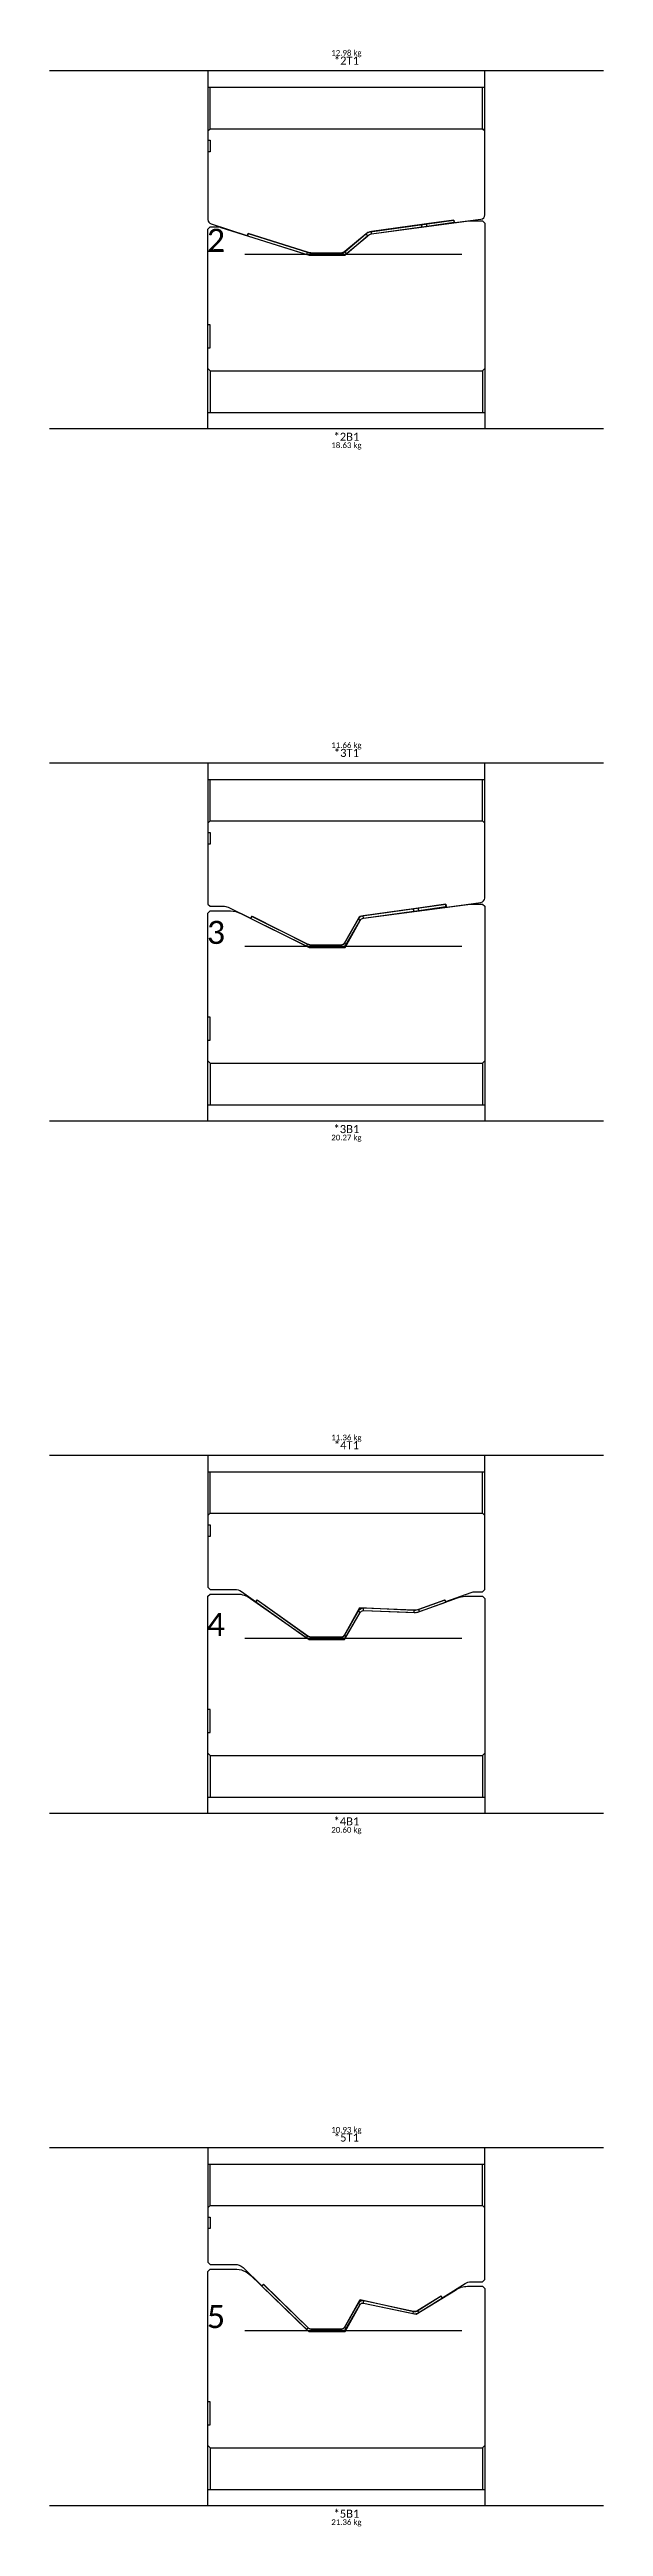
# Model space of a CAD drawing. Header units: millimetres. Extents: x -43 to 662, y -5184 to -4.
# Drawn here: x 422 to 662, y -1669 to -595 of the extents above; entities that cross this region are included whole.
import ezdxf
from ezdxf.enums import TextEntityAlignment as Align

# ---------------------------------------------------------------- set-up
doc = ezdxf.new("R2010")
doc.units = ezdxf.units.MM
doc.layers.add('0-CAD-polyline', color=7, linetype='CONTINUOUS')
doc.styles.get("Standard").update_dxf_attribs({"font": 'calibri.ttf', "height": 3})

msp = doc.modelspace()

# ---------------------------------------------------------------- texts
at = {"layer": '0-CAD-polyline', "color": 5}
for s, height, p in [('12.98 kg', 2.45, (550.7, -598.5)), ('*2T1', 3.5, (550.7, -602.7)), ('11.66 kg', 2.45, (550.7, -898.6)), ('*3T1', 3.5, (550.7, -902.8)), ('11.36 kg', 2.45, (550.7, -1198.7)), ('*4T1', 3.5, (550.7, -1202.9)), ('10.93 kg', 2.45, (550.7, -1498.8)), ('*5T1', 3.5, (550.7, -1503))]:
    msp.add_text(s, height=height, dxfattribs=at).set_placement(p, align=Align.BOTTOM_CENTER)
at = {"layer": '0-CAD-polyline'}
for s, p in [(' 2', (486.7, -682.8)), (' 3', (486.7, -982.8)), (' 4', (486.7, -1282.8)), (' 5', (486.7, -1582.8))]:
    msp.add_text(s, height=10, dxfattribs=at).set_placement(p)
at = {"layer": '0-CAD-polyline', "color": 1}
for s, height, p in [('*2B1', 3.5, (550.7, -761.2)), ('18.63 kg', 2.45, (550.7, -765.4)), ('*3B1', 3.5, (550.7, -1061.3)), ('20.27 kg', 2.45, (550.7, -1065.5)), ('*4B1', 3.5, (550.7, -1361.4)), ('20.60 kg', 2.45, (550.7, -1365.6)), ('*5B1', 3.5, (550.7, -1661.5)), ('21.36 kg', 2.45, (550.7, -1665.7))]:
    msp.add_text(s, height=height, dxfattribs=at).set_placement(p, align=Align.TOP_CENTER)

# ---------------------------------------------------------------- linework, layer by layer
at = {"layer": '0-CAD-polyline', "color": 1}
for p, q in [((662.1, -604.4), (422.1, -604.4)), ((506.7, -683.8), (600.7, -683.8)), ((491.7, -714.4), (490.7, -714.4)), ((491.7, -724.4), (491.7, -714.4)), ((490.7, -724.4), (491.7, -724.4)), ((490.7, -733.4), (491.7, -734.4)), ((491.7, -734.4), (491.7, -752.4)), ((491.7, -734.4), (609.7, -734.4)), ((491.7, -734.4), (491.7, -752.4)), ((610.7, -733.4), (609.7, -734.4)), ((609.7, -734.4), (609.7, -752.4)), ((609.7, -734.4), (609.7, -752.4)), ((422.1, -759.4), (662.1, -759.4)), ((490.7, -752.4), (610.7, -752.4)), ((490.7, -752.4), (610.7, -752.4)), ((662.1, -904.5), (422.1, -904.5)), ((506.7, -983.8), (600.7, -983.8)), ((491.7, -1014.5), (490.7, -1014.5)), ((491.7, -1024.5), (491.7, -1014.5)), ((490.7, -1024.5), (491.7, -1024.5)), ((490.7, -1033.5), (491.7, -1034.5)), ((491.7, -1034.5), (491.7, -1052.5)), ((491.7, -1034.5), (609.7, -1034.5)), ((491.7, -1034.5), (491.7, -1052.5)), ((610.7, -1033.5), (609.7, -1034.5)), ((609.7, -1034.5), (609.7, -1052.5)), ((609.7, -1034.5), (609.7, -1052.5)), ((422.1, -1059.5), (662.1, -1059.5)), ((490.7, -1052.5), (610.7, -1052.5)), ((490.7, -1052.5), (610.7, -1052.5)), ((662.1, -1204.6), (422.1, -1204.6)), ((506.7, -1283.8), (600.7, -1283.8)), ((491.7, -1314.6), (490.7, -1314.6)), ((491.7, -1324.6), (491.7, -1314.6)), ((490.7, -1324.6), (491.7, -1324.6)), ((490.7, -1333.6), (491.7, -1334.6)), ((491.7, -1334.6), (491.7, -1352.6)), ((491.7, -1334.6), (609.7, -1334.6)), ((491.7, -1334.6), (491.7, -1352.6)), ((610.7, -1333.6), (609.7, -1334.6)), ((609.7, -1334.6), (609.7, -1352.6)), ((609.7, -1334.6), (609.7, -1352.6)), ((490.7, -1352.6), (610.7, -1352.6)), ((490.7, -1352.6), (610.7, -1352.6)), ((422.1, -1359.6), (662.1, -1359.6)), ((662.1, -1504.7), (422.1, -1504.7)), ((506.7, -1583.8), (600.7, -1583.8)), ((491.7, -1614.7), (490.7, -1614.7)), ((491.7, -1624.7), (491.7, -1614.7)), ((490.7, -1624.7), (491.7, -1624.7)), ((490.7, -1633.7), (491.7, -1634.7)), ((491.7, -1634.7), (491.7, -1652.7)), ((491.7, -1634.7), (609.7, -1634.7)), ((491.7, -1634.7), (491.7, -1652.7)), ((610.7, -1633.7), (609.7, -1634.7)), ((609.7, -1634.7), (609.7, -1652.7)), ((609.7, -1634.7), (609.7, -1652.7)), ((490.7, -1652.7), (610.7, -1652.7)), ((490.7, -1652.7), (610.7, -1652.7)), ((422.1, -1659.7), (662.1, -1659.7))]:
    msp.add_line(p, q, dxfattribs=at)
at = {"layer": '0-CAD-polyline', "color": 5}
for p, q in [((490.7, -611.4), (610.7, -611.4)), ((490.7, -611.4), (610.7, -611.4)), ((491.7, -629.4), (491.7, -611.4)), ((491.7, -629.4), (491.7, -611.4)), ((609.7, -629.4), (609.7, -611.4)), ((609.7, -629.4), (609.7, -611.4)), ((490.7, -630.4), (491.7, -629.4)), ((491.7, -629.4), (609.7, -629.4)), ((610.7, -630.4), (609.7, -629.4)), ((490.7, -634.4), (491.7, -634.4)), ((491.7, -639.4), (490.7, -639.4)), ((491.7, -634.4), (491.7, -639.4)), ((559.9, -675.8), (559.2, -675)), ((561.6, -675), (561.5, -674)), ((583.4, -671.9), (583.3, -670.9)), ((585.5, -671.6), (585.4, -670.6)), ((533.5, -684), (533.8, -683)), ((535.8, -684.3), (535.8, -683.3)), ((542.1, -684.3), (542.1, -683.3)), ((548.3, -684.3), (548.3, -683.3)), ((550.7, -683.5), (550, -682.7)), ((490.7, -911.5), (610.7, -911.5)), ((490.7, -911.5), (610.7, -911.5)), ((491.7, -929.5), (491.7, -911.5)), ((491.7, -929.5), (491.7, -911.5)), ((609.7, -929.5), (609.7, -911.5)), ((609.7, -929.5), (609.7, -911.5)), ((490.7, -930.5), (491.7, -929.5)), ((491.7, -929.5), (609.7, -929.5)), ((610.7, -930.5), (609.7, -929.5)), ((490.7, -934.5), (491.7, -934.5)), ((491.7, -939.5), (490.7, -939.5)), ((491.7, -934.5), (491.7, -939.5)), ((556.6, -972.6), (555.8, -972.1)), ((558.1, -971.6), (557.9, -970.6)), ((579.9, -968.6), (579.7, -967.6)), ((582, -968.3), (581.8, -967.3)), ((533.5, -983.8), (533.9, -982.9)), ((535.8, -984.3), (535.8, -983.3)), ((542.1, -984.3), (542.1, -983.3)), ((548.3, -984.3), (548.3, -983.3)), ((550.6, -983), (549.8, -982.5)), ((490.7, -1211.6), (610.7, -1211.6)), ((490.7, -1211.6), (610.7, -1211.6)), ((491.7, -1229.6), (491.7, -1211.6)), ((491.7, -1229.6), (491.7, -1211.6)), ((609.7, -1229.6), (609.7, -1211.6)), ((609.7, -1229.6), (609.7, -1211.6)), ((490.7, -1230.6), (491.7, -1229.6)), ((490.7, -1234.6), (491.7, -1234.6)), ((491.7, -1229.6), (609.7, -1229.6)), ((491.7, -1234.6), (491.7, -1239.6)), ((610.7, -1230.6), (609.7, -1229.6)), ((491.7, -1239.6), (490.7, -1239.6)), ((556.6, -1272.6), (555.8, -1272.1)), ((558.1, -1271.8), (558.1, -1270.8)), ((580.1, -1272.6), (580.1, -1271.6)), ((582.4, -1272.2), (582.1, -1271.3)), ((533.4, -1283.6), (534, -1282.8)), ((535.8, -1284.3), (535.8, -1283.3)), ((542.1, -1284.3), (542.1, -1283.3)), ((548.3, -1284.3), (548.3, -1283.3)), ((550.6, -1283), (549.8, -1282.5)), ((490.7, -1511.7), (610.7, -1511.7)), ((490.7, -1511.7), (610.7, -1511.7)), ((491.7, -1529.7), (491.7, -1511.7)), ((491.7, -1529.7), (491.7, -1511.7)), ((609.7, -1529.7), (609.7, -1511.7)), ((609.7, -1529.7), (609.7, -1511.7)), ((490.7, -1530.7), (491.7, -1529.7)), ((490.7, -1534.7), (491.7, -1534.7)), ((491.7, -1529.7), (609.7, -1529.7)), ((491.7, -1534.7), (491.7, -1539.7)), ((610.7, -1530.7), (609.7, -1529.7)), ((491.7, -1539.7), (490.7, -1539.7)), ((556.6, -1572.6), (555.8, -1572.1)), ((558.1, -1572), (558.3, -1571)), ((579.6, -1576.5), (579.8, -1575.6)), ((582.1, -1576.1), (581.6, -1575.2)), ((533.4, -1583.4), (534.1, -1582.7)), ((535.8, -1584.3), (535.8, -1583.3)), ((542.1, -1584.3), (542.1, -1583.3)), ((548.3, -1584.3), (548.3, -1583.3)), ((550.6, -1583), (549.8, -1582.5))]:
    msp.add_line(p, q, dxfattribs=at)
for points in [[(490.7, -604.4), (490.7, -668.8, 0.32685), (492.1, -670.7), (507.6, -675.7, 0.414214), (507.9, -675.5), (508.1, -674.9), (533.8, -683, 0.076946), (535.8, -683.3), (548.3, -683.3, 0.178577), (550.1, -682.7), (560, -674.2), (597.3, -669), (597.4, -670, 0.41166), (597.6, -670.1), (608.9, -668.7, 0.376373), (610.7, -666.7), (610.7, -604.4)], [(508.1, -674.9), (507.8, -675.8), (533.5, -684, 0.076946), (535.8, -684.3), (542.1, -684.3), (548.3, -684.3, 0.176327), (550.7, -683.5), (559.9, -675.8, -0.140541), (561.6, -675), (583.4, -671.9), (585.5, -671.6), (597.4, -670), (597.3, -669), (585.4, -670.6), (583.3, -670.9), (561.5, -674, 0.140541), (559.2, -675), (550, -682.7, -0.176327), (548.3, -683.3), (542.1, -683.3), (535.8, -683.3, -0.076946), (533.8, -683), (508.1, -674.9)], [(490.7, -904.5), (490.7, -965.5), (491.7, -966.5), (497.8, -966.5, -0.115704), (500, -967.1), (509.2, -971.6, 0.414214), (509.4, -971.5), (509.8, -970.8), (533.9, -982.9, 0.116588), (535.8, -983.3), (548.3, -983.3, 0.267949), (549.8, -982.5), (556.5, -970.8), (593.7, -965.6), (593.9, -966.6, 0.41166), (594.1, -966.8), (608.9, -964.8, 0.376373), (610.7, -962.9), (610.7, -904.5)], [(509.7, -970.9), (509.3, -971.8), (533.5, -983.8, 0.115704), (535.8, -984.3), (542.1, -984.3), (548.3, -984.3, 0.267949), (550.6, -983), (556.6, -972.6, -0.230868), (558.1, -971.6), (579.9, -968.6), (582, -968.3), (593.8, -966.6), (593.7, -965.6), (581.8, -967.3), (579.7, -967.6), (557.9, -970.6, 0.230868), (555.8, -972.1), (549.8, -982.5, -0.267949), (548.3, -983.3), (542.1, -983.3), (535.8, -983.3, -0.115704), (533.9, -982.9), (509.7, -970.9)], [(490.7, -1204.6), (490.7, -1261.6), (491.7, -1262.6), (502.3, -1262.6, -0.154808), (505.2, -1263.5), (511.3, -1267.8, 0.414214), (511.6, -1267.8), (512, -1267.1), (534, -1282.8, 0.155702), (535.8, -1283.3), (548.3, -1283.3, 0.270289), (549.8, -1282.5), (556.5, -1270.5), (580.1, -1271.6, 0.100695), (582.1, -1271.2), (593.3, -1267.1), (593.6, -1267.8, 0.414214), (593.8, -1267.9), (604.8, -1263.9, -0.087489), (606.5, -1263.6), (609.7, -1263.6), (610.7, -1262.6), (610.7, -1204.6)], [(512, -1267.2), (511.4, -1268), (533.4, -1283.6, 0.154808), (535.8, -1284.3), (542.1, -1284.3), (548.3, -1284.3, 0.267949), (550.6, -1283), (556.6, -1272.6, -0.277325), (558.1, -1271.8), (580.1, -1272.6, 0.096289), (582.4, -1272.2), (593.7, -1268.1), (593.3, -1267.2), (582.1, -1271.3, -0.096289), (580.1, -1271.6), (558.1, -1270.8, 0.277325), (555.8, -1272.1), (549.8, -1282.5, -0.267949), (548.3, -1283.3), (542.1, -1283.3), (535.8, -1283.3, -0.154808), (534, -1282.8), (512, -1267.2)], [(490.7, -1504.7), (490.7, -1554.2), (491.7, -1555.2), (502.4, -1555.2, -0.19438), (505.9, -1556.6), (513.9, -1564.4, 0.414214), (514.2, -1564.4), (514.8, -1563.8), (534.1, -1582.7, 0.195286), (535.8, -1583.3), (548.3, -1583.3, 0.270289), (549.8, -1582.5), (556.6, -1570.4), (579.8, -1575.6, 0.19982), (581.6, -1575.2), (591.7, -1568.8), (592.1, -1569.5, 0.414214), (592.4, -1569.5), (602.1, -1563.5, -0.140541), (604.7, -1562.7), (609.7, -1562.7), (610.7, -1561.7), (610.7, -1504.7)], [(514.7, -1563.9), (514, -1564.6), (533.4, -1583.4, 0.19438), (535.8, -1584.3), (542.1, -1584.3), (548.3, -1584.3, 0.267949), (550.6, -1583), (556.6, -1572.6, -0.32492), (558.1, -1572), (579.6, -1576.5, 0.19438), (582.1, -1576.1), (592.3, -1569.7), (591.8, -1568.9), (581.6, -1575.2, -0.19438), (579.8, -1575.6), (558.3, -1571, 0.32492), (555.8, -1572.1), (549.8, -1582.5, -0.267949), (548.3, -1583.3), (542.1, -1583.3), (535.8, -1583.3, -0.19438), (534.1, -1582.7), (514.7, -1563.9)]]:
    msp.add_lwpolyline(points, format="xyb", dxfattribs=at)
for points in [[(490.7, -630.4), (491.7, -629.4), (609.7, -629.4), (610.7, -630.4)], [(490.7, -930.5), (491.7, -929.5), (609.7, -929.5), (610.7, -930.5)], [(490.7, -1230.6), (491.7, -1229.6), (609.7, -1229.6), (610.7, -1230.6)], [(490.7, -1530.7), (491.7, -1529.7), (609.7, -1529.7), (610.7, -1530.7)]]:
    msp.add_lwpolyline(points, dxfattribs=at)
at = {"layer": '0-CAD-polyline', "color": 1}
for points in [[(490.7, -759.4), (490.7, -672.9), (491.7, -671.9), (494.8, -671.9, -0.076946), (496.3, -672.2), (534.6, -684.3), (550, -684.3), (559.8, -675.8, -0.147221), (561.6, -675), (603.8, -669.4), (609.7, -669.4), (610.7, -670.4), (610.7, -759.4)], [(490.7, -1059.5), (490.7, -969.5), (491.7, -968.5), (500.4, -968.5, -0.115704), (504.9, -969.6), (534.6, -984.3), (550.1, -984.3), (556.6, -972.6, -0.237773), (558.1, -971.6), (602.1, -965.8, -0.032737), (606.7, -965.5), (609.7, -965.5), (610.7, -966.5), (610.7, -1059.5)], [(490.7, -1359.6), (490.7, -1265.6), (491.7, -1264.6), (503.4, -1264.6, -0.154808), (509.2, -1266.5), (534.5, -1284.3), (549.9, -1284.3), (556.6, -1272.6, -0.278735), (558.1, -1271.8), (581.2, -1272.6), (598.8, -1266.2, -0.087489), (602.2, -1265.6), (609.7, -1265.6), (610.7, -1266.6), (610.7, -1359.6)], [(490.7, -1659.7), (490.7, -1558.2), (491.7, -1557.2), (502.3, -1557.2, -0.19438), (509.3, -1560), (534.4, -1584.3), (550.1, -1584.3), (556.6, -1572.6, -0.329751), (558.1, -1572), (580.9, -1576.8), (597.9, -1566.3, -0.140541), (603.2, -1564.7), (609.7, -1564.7), (610.7, -1565.7), (610.7, -1659.7)]]:
    msp.add_lwpolyline(points, format="xyb", dxfattribs=at)
for points in [[(490.7, -733.4), (491.7, -734.4), (609.7, -734.4), (610.7, -733.4)], [(490.7, -1033.5), (491.7, -1034.5), (609.7, -1034.5), (610.7, -1033.5)], [(490.7, -1333.6), (491.7, -1334.6), (609.7, -1334.6), (610.7, -1333.6)], [(490.7, -1633.7), (491.7, -1634.7), (609.7, -1634.7), (610.7, -1633.7)]]:
    msp.add_lwpolyline(points, dxfattribs=at)

msp.set_redraw_order([(e.dxf.handle, doc.entitydb.next_handle()) for e in msp.query("TEXT MTEXT ATTDEF DIMENSION ARC_DIMENSION")])  # texts and dimensions are drawn at this point

doc.saveas('drawing.dxf')
